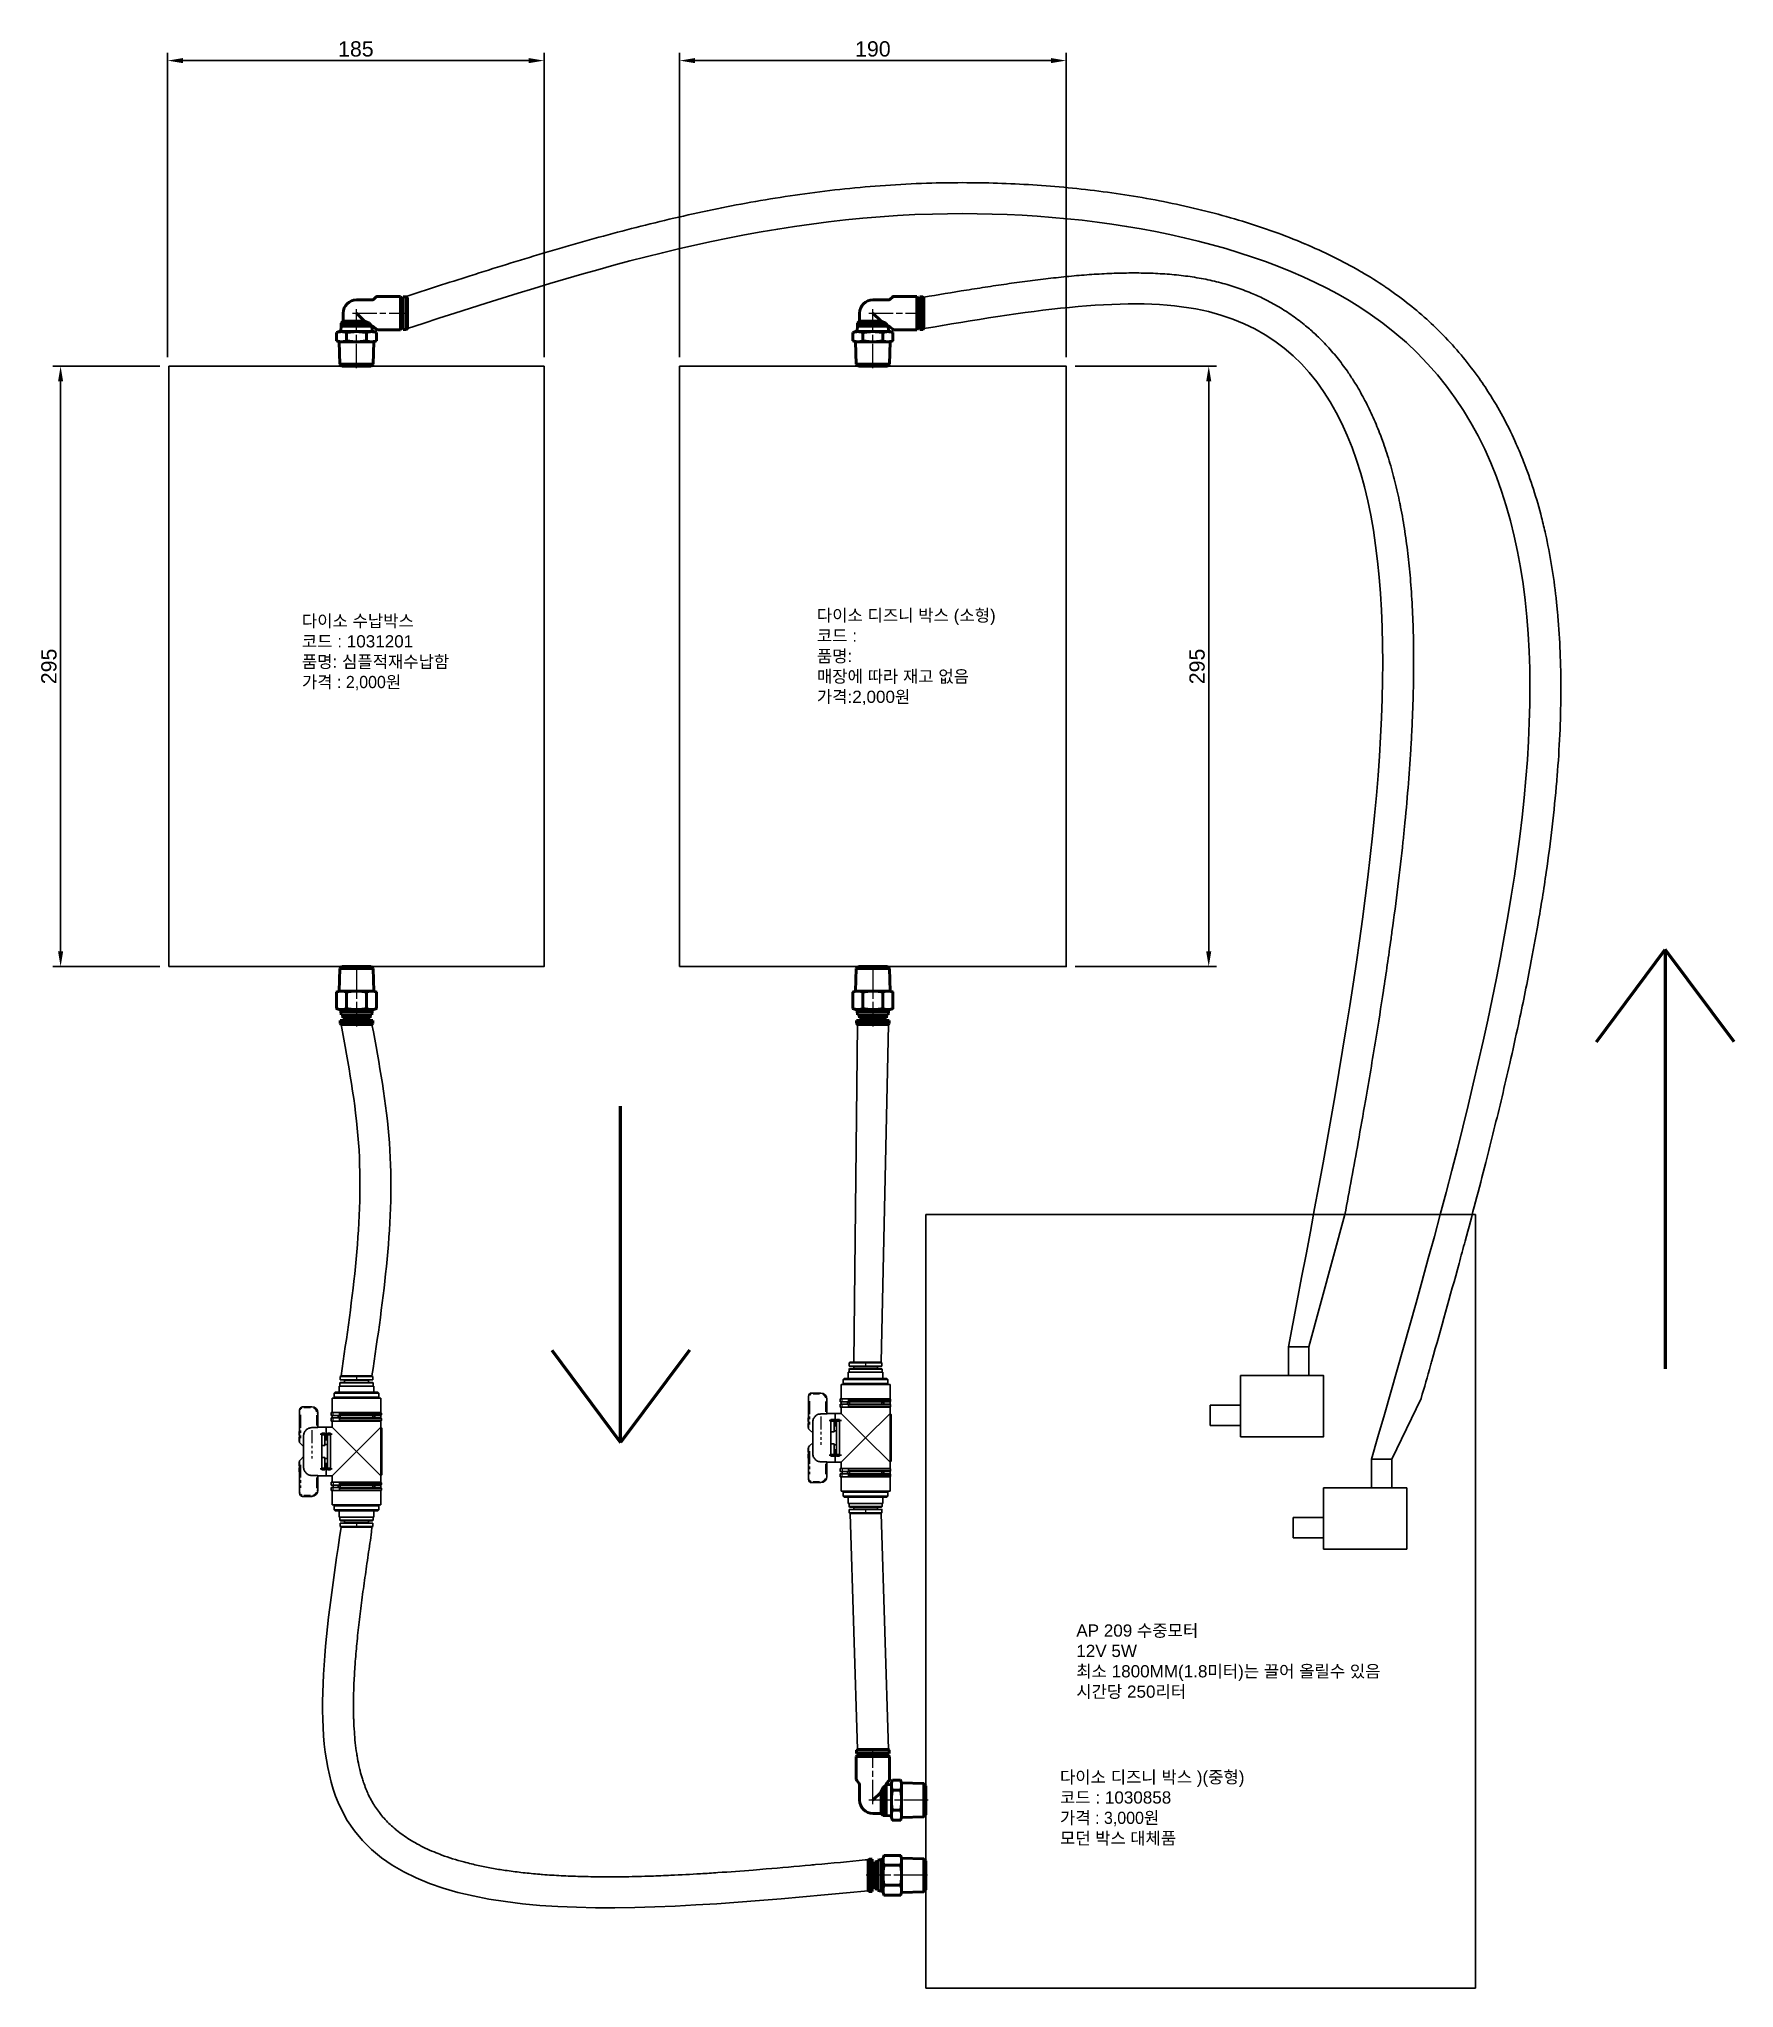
# Model space of a CAD drawing. Header units: millimetres. Extents: x 747 to 1883, y 1260 to 2217.
# Drawn here: x 1050 to 1883, y 1260 to 2217 of the extents above; entities that cross this region are included whole.
import ezdxf

# ---------------------------------------------------------------- set-up
doc = ezdxf.new("R2010")
doc.units = ezdxf.units.MM
doc.linetypes.add('AM_ISO08W050', pattern=[18, 12, -1.5, 3, -1.5])
doc.linetypes.add('PHANTOM', pattern=[12.7, 6.35, -1.27, 1.27, -1.27, 1.27, -1.27])
doc.layers.add('AM_7', color=4, linetype='AM_ISO08W050', lineweight=20)
doc.layers.add('AM_VIS', color=7, linetype='Continuous', lineweight=50)
doc.layers.add('FORMAT', color=7, linetype='Continuous')
doc.styles.get("Standard").update_dxf_attribs({"font": 'arial.ttf'})
doc.dimstyles.new('ISO-25', dxfattribs={"dimscale": 3, "dimtxt": 2.5, "dimasz": 2.5, "dimexe": 1.25, "dimexo": 1.5, "dimtad": 1, "dimtxsty": 'Standard', "dimcen": 2.5, "dimclrd": 2, "dimclre": 2, "dimclrt": 1, "dimadec": 0, "dimazin": 0, "dimtfac": 1, "dimtmove": 0, "dimatfit": 3, "dimfxl": 1, "dimarcsym": 0})

msp = doc.modelspace()

# ---------------------------------------------------------------- texts
at = {"char_height": 6, "width": 156.05023, "attachment_point": 1}
for s, insert in [('{\\f굴림|b0|i0|c129|p50;다이소} {\\f굴림|b0|i0|c129|p50;수납박스\\P코드} : 1031201\\P{\\f굴림|b0|i0|c129|p50;품명}: {\\f굴림|b0|i0|c129|p50;심플적재수납함\\P가격 : 2,000원}', (1179.538, 1934.226)), ('{\\f굴림|b0|i0|c129|p50;다이소} {\\f굴림|b0|i0|c129|p50;디즈니} {\\f굴림|b0|i0|c129|p50;박스} ({\\f굴림|b0|i0|c129|p50;소형})\\P{\\f굴림|b0|i0|c129|p50;코드} : \\P{\\f굴림|b0|i0|c129|p50;품명}: \\P{\\f굴림|b0|i0|c129|p50;매장에} {\\f굴림|b0|i0|c129|p50;따라} {\\f굴림|b0|i0|c129|p50;재고} {\\f굴림|b0|i0|c129|p50;없음} \\P{\\f굴림|b0|i0|c129|p50;가격}:2,000원', (1432.64, 1936.98)), ('AP 209 {\\f굴림|b0|i0|c129|p50;수중모터\\P}12V 5W\\P{\\f굴림|b0|i0|c129|p50;최소} 1800MM(1.8{\\f굴림|b0|i0|c129|p50;미터}){\\f굴림|b0|i0|c129|p50;는} {\\f굴림|b0|i0|c129|p50;끌어} {\\f굴림|b0|i0|c129|p50;올릴수} {\\f굴림|b0|i0|c129|p50;있음} \\P{\\f굴림|b0|i0|c129|p50;시간당} 250{\\f굴림|b0|i0|c129|p50;리}터', (1560.139, 1438.188)), ('{\\f굴림|b0|i0|c129|p50;다이소} {\\f굴림|b0|i0|c129|p50;디즈니} {\\f굴림|b0|i0|c129|p50;박스} )({\\f굴림|b0|i0|c129|p50;중형})\\P{\\f굴림|b0|i0|c129|p50;코드} : 1030858\\P{\\f굴림|b0|i0|c129|p50;가격 : 3,000원\\P모던 박스 대체품 \\P}', (1552.123, 1366.18))]:
    msp.add_mtext(s, dxfattribs=dict(at, insert=insert))

# ---------------------------------------------------------------- blocks, each defined once
blk = doc.blocks.new('*D3')
at = {"color": 2, "lineweight": -2}
for p, q in [((1109.68, 2056.38), (1057.18, 2056.38)), ((1060.93, 2048.88), (1060.93, 1768.88)), ((1109.68, 1761.38), (1057.18, 1761.38))]:
    blk.add_line(p, q, dxfattribs=at)
at = {"color": 2}
for points in [[(1062.18, 2048.88), (1059.68, 2048.88), (1060.93, 2056.38)], [(1059.68, 1768.88), (1062.18, 1768.88), (1060.93, 1761.38)]]:
    blk.add_solid(points, dxfattribs=at)
at = {"layer": 'Defpoints', "color": 0}
for p in [(1114.18, 2056.38), (1060.93, 1761.38), (1114.18, 1761.38)]:
    blk.add_point(p, dxfattribs=at)
at = {"color": 1, "insert": (1055.22, 1908.88), "char_height": 7.5, "attachment_point": 5, "rotation": 90}
blk.add_mtext('295', dxfattribs=at)
blk = doc.blocks.new('*D4')
at = {"color": 2, "lineweight": -2}
for p, q in [((1113.55, 2060.88), (1113.55, 2210.29)), ((1121.05, 2206.54), (1291.05, 2206.54)), ((1298.55, 2060.88), (1298.55, 2210.29))]:
    blk.add_line(p, q, dxfattribs=at)
at = {"color": 2}
for points in [[(1121.05, 2207.79), (1121.05, 2205.29), (1113.55, 2206.54)], [(1291.05, 2205.29), (1291.05, 2207.79), (1298.55, 2206.54)]]:
    blk.add_solid(points, dxfattribs=at)
at = {"layer": 'Defpoints', "color": 0}
for p in [(1298.55, 2206.54), (1113.55, 2056.38), (1298.55, 2056.38)]:
    blk.add_point(p, dxfattribs=at)
at = {"color": 1, "insert": (1206.05, 2212.24), "char_height": 7.5, "attachment_point": 5}
blk.add_mtext('185', dxfattribs=at)
blk = doc.blocks.new('*D5')
at = {"color": 2, "lineweight": -2}
for p, q in [((1365.15, 2060.88), (1365.15, 2210.29)), ((1372.65, 2206.54), (1547.65, 2206.54)), ((1555.15, 2060.88), (1555.15, 2210.29))]:
    blk.add_line(p, q, dxfattribs=at)
at = {"color": 2}
for points in [[(1372.65, 2207.79), (1372.65, 2205.29), (1365.15, 2206.54)], [(1547.65, 2205.29), (1547.65, 2207.79), (1555.15, 2206.54)]]:
    blk.add_solid(points, dxfattribs=at)
at = {"layer": 'Defpoints', "color": 0}
for p in [(1555.15, 2206.54), (1365.15, 2056.38), (1555.15, 2056.38)]:
    blk.add_point(p, dxfattribs=at)
at = {"color": 1, "insert": (1460.15, 2212.24), "char_height": 7.5, "attachment_point": 5}
blk.add_mtext('190', dxfattribs=at)
blk = doc.blocks.new('*D6')
at = {"color": 2, "lineweight": -2}
for p, q in [((1559.65, 2056.38), (1628.97, 2056.38)), ((1625.22, 2048.88), (1625.22, 1768.88)), ((1559.65, 1761.38), (1628.97, 1761.38))]:
    blk.add_line(p, q, dxfattribs=at)
at = {"color": 2}
for points in [[(1626.47, 2048.88), (1623.97, 2048.88), (1625.22, 2056.38)], [(1623.97, 1768.88), (1626.47, 1768.88), (1625.22, 1761.38)]]:
    blk.add_solid(points, dxfattribs=at)
at = {"layer": 'Defpoints', "color": 0}
for p in [(1555.15, 2056.38), (1555.15, 1761.38), (1625.22, 1761.38)]:
    blk.add_point(p, dxfattribs=at)
at = {"color": 1, "insert": (1619.52, 1908.88), "char_height": 7.5, "attachment_point": 5, "rotation": 90}
blk.add_mtext('295', dxfattribs=at)
blk = doc.blocks.new('GPL-1003')
at = {"layer": 'AM_7'}
for p, q in [((406.24, 2035.92), (433.24, 2035.92)), ((408.24, 2008.82), (408.24, 2037.92))]:
    blk.add_line(p, q, dxfattribs=at)
at = {"layer": 'AM_VIS'}
for p, q in [((408.24, 2042.42), (415.88, 2042.42)), ((416.52, 2042.65), (417.97, 2043.84)), ((418.6, 2044.07), (429.79, 2044.07)), ((430.04, 2043.82), (429.79, 2044.07)), ((429.79, 2027.77), (429.79, 2044.07)), ((430.04, 2043.82), (430.04, 2028.02)), ((431.14, 2041.77), (430.04, 2041.77)), ((431.14, 2041.77), (431.24, 2041.87)), ((431.14, 2041.77), (431.14, 2030.07)), ((431.24, 2027.92), (431.24, 2043.92)), ((432.84, 2043.92), (431.24, 2043.92)), ((432.84, 2043.92), (432.84, 2027.92)), ((432.84, 2043.92), (433.24, 2043.52)), ((433.24, 2043.52), (433.24, 2028.32)), ((401.74, 2031.92), (400.74, 2030.92)), ((400.74, 2029.42), (400.74, 2030.92)), ((414.49, 2030.92), (400.74, 2030.92)), ((401.74, 2031.92), (401.74, 2035.92)), ((412.24, 2031.92), (401.74, 2031.92)), ((412.24, 2031.92), (408.24, 2035.92)), ((412.25, 2031.94), (414.49, 2030.94)), ((414.48, 2030.92), (415.74, 2029.42)), ((399.74, 2026.82), (398.43, 2026.34)), ((398.43, 2022.3), (398.43, 2026.34)), ((399.74, 2021.82), (398.43, 2022.3)), ((400.88, 2026.82), (399.74, 2026.82)), ((400.08, 2010.82), (399.74, 2021.82)), ((399.74, 2021.82), (400.88, 2021.82)), ((400.74, 2029.42), (400.54, 2027.28)), ((415.74, 2029.42), (400.74, 2029.42)), ((408.24, 2026.82), (400.88, 2026.82)), ((400.88, 2021.82), (408.24, 2021.82)), ((403.34, 2022.3), (403.34, 2026.34)), ((415.6, 2026.82), (408.24, 2026.82)), ((408.24, 2021.82), (415.6, 2021.82)), ((413.15, 2022.3), (413.15, 2026.34)), ((416.74, 2026.82), (415.6, 2026.82)), ((415.6, 2021.82), (416.74, 2021.82)), ((415.74, 2029.42), (415.88, 2029.42)), ((415.74, 2029.42), (415.95, 2027.28)), ((416.41, 2010.82), (416.74, 2021.82)), ((416.52, 2029.19), (417.97, 2028)), ((416.74, 2026.82), (418.06, 2026.34)), ((416.74, 2021.82), (418.06, 2022.3)), ((418.06, 2022.3), (418.06, 2026.34)), ((418.6, 2027.77), (429.79, 2027.77)), ((430.04, 2028.02), (429.79, 2027.77)), ((431.14, 2030.07), (430.04, 2030.07)), ((431.14, 2030.07), (431.24, 2029.97)), ((432.84, 2027.92), (431.24, 2027.92)), ((432.84, 2027.92), (433.24, 2028.32)), ((401.11, 2009.82), (400.08, 2010.82)), ((400.08, 2010.82), (416.41, 2010.82)), ((415.38, 2009.82), (401.11, 2009.82)), ((415.38, 2009.82), (416.41, 2010.82))]:
    blk.add_line(p, q, dxfattribs=at)
for centre, radius, start, end in [((408.24, 2035.92), 6.5, 90, 180), ((415.88, 2043.42), 1, 270, 309.52263), ((418.6, 2043.07), 1, 90, 129.52263), ((400.04, 2027.32), 0.5, 270, 354.50768), ((415.88, 2028.42), 1, 50.47737, 90), ((416.45, 2027.32), 0.5, 185.49232, 270), ((418.6, 2028.77), 1, 230.47737, 270)]:
    blk.add_arc(centre, radius, start, end, dxfattribs=at)
for points, weights in [([(400.88, 2026.82), (399.74, 2026.82), (398.43, 2026.34)], [1, 1.05707706633, 1.03718535755]), ([(398.43, 2022.3), (399.74, 2021.82), (400.88, 2021.82)], [1.05396835254, 1.06559518032, 1]), ([(403.34, 2026.34), (402.02, 2026.82), (400.88, 2026.82)], [1.03718535755, 1.05707706633, 1]), ([(400.88, 2021.82), (402.02, 2021.82), (403.34, 2022.3)], [1, 1.06559518032, 1.05396835254]), ([(408.24, 2026.82), (405.97, 2026.82), (403.34, 2026.34)], [1, 1.05707706633, 1.03718535755]), ([(403.34, 2022.3), (405.97, 2021.82), (408.24, 2021.82)], [1.05396835254, 1.06559518032, 1]), ([(413.15, 2026.34), (410.52, 2026.82), (408.24, 2026.82)], [1.03718535755, 1.05707706633, 1]), ([(408.24, 2021.82), (410.52, 2021.82), (413.15, 2022.3)], [1, 1.06559518032, 1.05396835254]), ([(415.6, 2026.82), (414.47, 2026.82), (413.15, 2026.34)], [1, 1.05707706633, 1.03718535755]), ([(413.15, 2022.3), (414.47, 2021.82), (415.6, 2021.82)], [1.05396835254, 1.06559518032, 1]), ([(418.06, 2026.34), (416.74, 2026.82), (415.6, 2026.82)], [1.03718535755, 1.05707706633, 1]), ([(415.6, 2021.82), (416.74, 2021.82), (418.06, 2022.3)], [1, 1.06559518032, 1.05396835254])]:
    blk.add_rational_spline(points, weights, degree=2, dxfattribs=at)
blk = doc.blocks.new('GPC-1003')
at = {"layer": 'AM_7'}
blk.add_line((382.43, 2025.24), (412.73, 2025.24), dxfattribs=at)
at = {"layer": 'AM_VIS'}
for p, q in [((383.1, 2032.37), (384.09, 2033.4)), ((383.1, 2018.11), (383.1, 2032.37)), ((384.09, 2033.4), (395.1, 2033.74)), ((384.09, 2033.4), (384.09, 2017.08)), ((395.1, 2033.74), (395.57, 2035.06)), ((395.1, 2032.6), (395.1, 2033.74)), ((395.1, 2025.24), (395.1, 2032.6)), ((395.57, 2035.06), (403.72, 2035.06)), ((395.57, 2030.15), (403.72, 2030.15)), ((404.2, 2033.74), (403.72, 2035.06)), ((404.2, 2032.6), (404.2, 2033.74)), ((404.2, 2032.99), (405.2, 2032.99)), ((404.2, 2025.24), (404.2, 2032.6)), ((406.7, 2032.74), (405.2, 2032.99)), ((405.2, 2017.49), (405.2, 2032.99)), ((406.7, 2017.74), (406.7, 2032.74)), ((408.3, 2031.89), (406.7, 2031.89)), ((408.3, 2031.89), (408.3, 2018.59)), ((409.4, 2031.09), (408.3, 2031.09)), ((409.4, 2031.09), (409.5, 2031.19)), ((409.4, 2031.09), (409.4, 2019.39)), ((409.5, 2017.24), (409.5, 2033.24)), ((411.1, 2033.24), (409.5, 2033.24)), ((411.1, 2033.24), (411.1, 2017.24)), ((411.1, 2033.24), (411.5, 2032.84)), ((411.5, 2032.84), (411.5, 2017.64)), ((395.1, 2017.88), (395.1, 2025.24)), ((404.2, 2017.88), (404.2, 2025.24)), ((383.1, 2018.11), (384.09, 2017.08)), ((384.09, 2017.08), (395.1, 2016.74)), ((395.1, 2016.74), (395.1, 2017.88)), ((395.1, 2016.74), (395.57, 2015.43)), ((395.57, 2020.33), (403.72, 2020.33)), ((395.57, 2015.43), (403.72, 2015.43)), ((404.2, 2016.74), (403.72, 2015.43)), ((404.2, 2016.74), (404.2, 2017.88)), ((404.2, 2017.49), (405.2, 2017.49)), ((406.7, 2017.74), (405.2, 2017.49)), ((408.3, 2018.59), (406.7, 2018.59)), ((409.4, 2019.39), (408.3, 2019.39)), ((409.4, 2019.39), (409.5, 2019.29)), ((411.1, 2017.24), (409.5, 2017.24)), ((411.1, 2017.24), (411.5, 2017.64))]:
    blk.add_line(p, q, dxfattribs=at)
for points, weights in [([(395.57, 2035.06), (395.1, 2033.74), (395.1, 2032.6)], [1.08152359474, 1.0794349151, 1]), ([(395.1, 2032.6), (395.1, 2031.46), (395.57, 2030.15)], [1, 1.0794349151, 1.08152359474]), ([(395.57, 2030.15), (395.1, 2027.52), (395.1, 2025.24)], [1.08152359474, 1.0794349151, 1]), ([(404.2, 2032.6), (404.2, 2033.74), (403.72, 2035.06)], [1, 1.0794349151, 1.08152359474]), ([(403.72, 2030.15), (404.2, 2031.46), (404.2, 2032.6)], [1.08152359474, 1.0794349151, 1]), ([(404.2, 2025.24), (404.2, 2027.52), (403.72, 2030.15)], [1, 1.0794349151, 1.08152359474]), ([(395.1, 2025.24), (395.1, 2022.96), (395.57, 2020.33)], [1, 1.0794349151, 1.08152359474]), ([(403.72, 2020.33), (404.2, 2022.96), (404.2, 2025.24)], [1.08152359474, 1.0794349151, 1]), ([(395.57, 2020.33), (395.1, 2019.02), (395.1, 2017.88)], [1.08152359474, 1.0794349151, 1]), ([(395.1, 2017.88), (395.1, 2016.74), (395.57, 2015.43)], [1, 1.0794349151, 1.08152359474]), ([(404.2, 2017.88), (404.2, 2019.02), (403.72, 2020.33)], [1, 1.0794349151, 1.08152359474]), ([(403.72, 2015.43), (404.2, 2016.74), (404.2, 2017.88)], [1.08152359474, 1.0794349151, 1])]:
    blk.add_rational_spline(points, weights, degree=2, dxfattribs=at)
blk = doc.blocks.new('SW_CENTERMARKSYMBOL_4')
at = {"layer": 'FORMAT', "color": 0}
for p, q in [((-2.5, 0), (-3, 0)), ((0, 0), (-2.5, 0)), ((0, 2.5), (0, 3)), ((0, 0), (0, 2.5)), ((0, 0), (0, -2.5)), ((0, 0), (2.5, 0)), ((2.5, 0), (3, 0)), ((0, -2.5), (0, -3))]:
    blk.add_line(p, q, dxfattribs=at)
blk = doc.blocks.new('SW_CENTERMARKSYMBOL_5')
at = {"layer": 'FORMAT', "color": 0}
for p, q in [((-2.5, 0), (-3, 0)), ((0, 0), (-2.5, 0)), ((0, 2.5), (0, 3)), ((0, 0), (0, 2.5)), ((0, 0), (0, -2.5)), ((0, 0), (2.5, 0)), ((2.5, 0), (3, 0)), ((0, -2.5), (0, -3))]:
    blk.add_line(p, q, dxfattribs=at)
blk = doc.blocks.new('BUC_BALL_VALVE')
at = {"color": 7, "linetype": 'Continuous', "lineweight": 25}
for p, q in [((975.57, 1513.79), (975.07, 1513.29)), ((975.07, 1513.29), (975.07, 1511.29)), ((997.07, 1513.29), (975.07, 1513.29)), ((986.07, 1513.79), (975.57, 1513.79)), ((977.57, 1516.79), (977.57, 1513.79)), ((994.57, 1516.79), (977.57, 1516.79)), ((978.17, 1518.59), (977.92, 1518.34)), ((977.92, 1518.34), (977.92, 1516.79)), ((986.07, 1518.34), (977.92, 1518.34)), ((978.47, 1521.79), (978.07, 1521.39)), ((978.07, 1521.39), (978.07, 1519.79)), ((993.97, 1518.59), (978.17, 1518.59)), ((980.12, 1519.79), (980.22, 1519.69)), ((980.22, 1519.69), (980.22, 1518.59)), ((991.92, 1519.69), (980.22, 1519.69)), ((994.22, 1518.34), (986.07, 1518.34)), ((996.57, 1513.79), (986.07, 1513.79)), ((991.92, 1519.69), (992.02, 1519.79)), ((991.92, 1518.59), (991.92, 1519.69)), ((994.07, 1521.39), (993.67, 1521.79)), ((994.22, 1518.34), (993.97, 1518.59)), ((994.07, 1519.79), (994.07, 1521.4)), ((994.22, 1516.79), (994.22, 1518.34)), ((994.57, 1513.79), (994.57, 1516.79)), ((997.07, 1513.29), (996.57, 1513.79)), ((997.07, 1511.29), (997.07, 1513.29)), ((958.07, 1505.09), (958.07, 1489.09)), ((964.07, 1506.59), (959.57, 1506.59)), ((967.07, 1496.43), (967.07, 1503.59)), ((973.57, 1502.29), (973.57, 1503.79)), ((974.57, 1503.79), (973.57, 1503.79)), ((974.07, 1510.79), (974.07, 1503.79)), ((998.07, 1510.79), (974.07, 1510.79)), ((978.13, 1503.79), (974.57, 1503.79)), ((975.07, 1511.29), (975.57, 1510.79)), ((997.07, 1511.29), (975.07, 1511.29)), ((977.69, 1503.49), (977.69, 1502.59)), ((998.37, 1503.49), (977.69, 1503.49)), ((998.07, 1503.79), (978.13, 1503.79)), ((996.57, 1510.79), (997.07, 1511.29)), ((998.07, 1503.79), (998.07, 1510.79)), ((998.37, 1503.49), (998.07, 1503.79)), ((998.37, 1502.59), (998.37, 1503.49)), ((957.87, 1494.45), (958.07, 1494.45)), ((957.87, 1494.45), (957.87, 1494.41)), ((957.87, 1494.41), (958.07, 1494.41)), ((957.87, 1494.41), (957.87, 1494.32)), ((957.87, 1494.32), (958.07, 1494.32)), ((957.87, 1494.32), (957.87, 1494.2)), ((957.87, 1494.2), (958.07, 1494.2)), ((957.87, 1494.2), (957.87, 1494.04)), ((957.87, 1494.04), (957.87, 1493.79)), ((957.87, 1494.04), (958.07, 1494.04)), ((966.57, 1496.33), (964.07, 1496.33)), ((974.07, 1496.59), (967.07, 1496.59)), ((974.57, 1502.29), (973.57, 1502.29)), ((973.57, 1499.59), (973.57, 1501.09)), ((974.57, 1501.09), (973.57, 1501.09)), ((974.57, 1499.59), (973.57, 1499.59)), ((974.07, 1502.29), (974.07, 1501.09)), ((974.07, 1499.59), (974.07, 1496.59)), ((986.07, 1484.59), (974.07, 1496.59)), ((978.13, 1502.29), (974.57, 1502.29)), ((978.13, 1501.09), (974.57, 1501.09)), ((978.13, 1499.59), (974.57, 1499.59)), ((998.37, 1502.59), (977.69, 1502.59)), ((977.69, 1500.79), (977.69, 1499.89)), ((998.37, 1500.79), (977.69, 1500.79)), ((998.37, 1499.89), (977.69, 1499.89)), ((998.07, 1502.29), (978.13, 1502.29)), ((998.07, 1501.09), (978.13, 1501.09)), ((998.07, 1499.59), (978.13, 1499.59)), ((986.07, 1484.59), (998.07, 1496.59)), ((998.07, 1502.29), (998.37, 1502.59)), ((998.07, 1501.09), (998.07, 1502.29)), ((998.37, 1500.79), (998.07, 1501.09)), ((998.07, 1499.59), (998.37, 1499.89)), ((998.07, 1496.59), (998.07, 1499.59)), ((998.57, 1496.09), (998.07, 1496.59)), ((998.07, 1472.59), (998.07, 1496.59)), ((998.37, 1499.89), (998.37, 1500.79)), ((998.57, 1484.59), (998.57, 1496.09)), ((957.87, 1493.79), (958.07, 1493.79)), ((957.87, 1493.79), (957.87, 1493.45)), ((957.87, 1493.45), (958.07, 1493.45)), ((957.87, 1493.45), (957.87, 1493.2)), ((957.87, 1493.2), (958.07, 1493.2)), ((957.87, 1493.2), (957.87, 1493.05)), ((957.87, 1493.05), (958.07, 1493.05)), ((957.87, 1493.05), (957.87, 1492.91)), ((957.87, 1492.91), (958.07, 1492.91)), ((957.87, 1492.91), (957.87, 1492.81)), ((957.87, 1492.81), (958.07, 1492.81)), ((957.87, 1492.81), (957.87, 1492.72)), ((957.87, 1492.72), (958.07, 1492.72)), ((957.87, 1492.72), (957.87, 1492.7)), ((957.87, 1492.7), (958.07, 1492.7)), ((957.87, 1492.7), (957.87, 1492.69)), ((957.87, 1492.69), (958.07, 1492.69)), ((957.87, 1491.61), (957.87, 1490.61)), ((957.87, 1491.61), (958.07, 1491.61)), ((957.87, 1490.61), (957.87, 1489.61)), ((957.87, 1490.61), (958.07, 1490.61)), ((957.87, 1489.61), (958.07, 1489.61)), ((958.07, 1489.09), (958.57, 1488.59)), ((958.57, 1488.59), (960.07, 1487.09)), ((969.07, 1493.59), (970.57, 1493.59)), ((969.07, 1492.59), (969.07, 1493.59)), ((969.07, 1487.59), (969.07, 1492.59)), ((969.07, 1487.59), (970.57, 1487.59)), ((969.07, 1481.59), (969.07, 1487.59)), ((970.57, 1493.59), (970.57, 1492.59)), ((970.57, 1492.59), (970.57, 1487.59)), ((970.57, 1488.02), (971.77, 1488.02)), ((971.77, 1493.59), (973.27, 1493.59)), ((971.77, 1492.59), (971.77, 1493.59)), ((971.77, 1476.59), (971.77, 1492.59)), ((973.27, 1493.59), (973.27, 1492.59)), ((973.27, 1492.59), (973.27, 1476.59)), ((974.07, 1472.59), (986.07, 1484.59)), ((998.07, 1472.59), (986.07, 1484.59)), ((998.57, 1473.09), (998.57, 1484.59)), ((957.87, 1479.58), (957.87, 1478.58)), ((957.87, 1479.58), (958.07, 1479.58)), ((957.87, 1478.58), (958.07, 1478.58)), ((957.87, 1478.58), (957.87, 1477.58)), ((957.87, 1477.58), (958.07, 1477.58)), ((957.87, 1476.61), (958.07, 1476.61)), ((957.87, 1476.61), (957.87, 1476.57)), ((957.87, 1476.57), (958.07, 1476.57)), ((957.87, 1476.57), (957.87, 1476.49)), ((957.87, 1476.49), (958.07, 1476.49)), ((957.87, 1476.49), (957.87, 1476.31)), ((957.87, 1476.31), (958.07, 1476.31)), ((957.87, 1476.31), (957.87, 1476.16)), ((957.87, 1476.16), (958.07, 1476.16)), ((957.87, 1476.16), (957.87, 1475.97)), ((957.87, 1475.97), (957.87, 1475.75)), ((957.87, 1475.97), (958.07, 1475.97)), ((957.87, 1475.75), (957.87, 1475.31)), ((957.87, 1475.75), (958.07, 1475.75)), ((957.87, 1475.31), (958.07, 1475.31)), ((957.87, 1475.31), (957.87, 1475.1)), ((957.87, 1475.1), (958.07, 1475.1)), ((957.87, 1475.1), (957.87, 1474.92)), ((957.87, 1474.92), (958.07, 1474.92)), ((957.87, 1474.92), (957.87, 1474.78)), ((957.87, 1474.78), (958.07, 1474.78)), ((957.87, 1474.78), (957.87, 1474.66)), ((958.57, 1480.59), (958.07, 1480.09)), ((958.07, 1480.09), (958.07, 1464.09)), ((960.07, 1482.09), (958.57, 1480.59)), ((969.07, 1476.59), (969.07, 1481.59)), ((970.57, 1481.59), (969.07, 1481.59)), ((969.07, 1475.59), (969.07, 1476.59)), ((970.57, 1475.59), (969.07, 1475.59)), ((970.57, 1481.59), (970.57, 1476.59)), ((970.57, 1481.17), (971.77, 1481.17)), ((970.57, 1476.59), (970.57, 1475.59)), ((971.77, 1475.59), (971.77, 1476.59)), ((971.77, 1475.59), (973.27, 1475.59)), ((973.27, 1476.59), (973.27, 1475.59)), ((957.87, 1474.66), (958.07, 1474.66)), ((957.87, 1474.66), (957.87, 1474.61)), ((957.87, 1474.61), (958.07, 1474.61)), ((957.87, 1474.61), (957.87, 1474.55)), ((957.87, 1474.55), (958.07, 1474.55)), ((964.07, 1472.86), (966.57, 1472.86)), ((967.07, 1465.59), (967.07, 1472.76)), ((967.07, 1472.59), (974.07, 1472.59)), ((973.57, 1469.59), (973.57, 1468.09)), ((973.57, 1469.59), (974.57, 1469.59)), ((973.57, 1468.09), (974.57, 1468.09)), ((973.57, 1466.89), (973.57, 1465.39)), ((973.57, 1466.89), (974.57, 1466.89)), ((974.57, 1465.39), (973.57, 1465.39)), ((974.07, 1472.59), (974.07, 1469.59)), ((974.07, 1465.39), (974.07, 1458.39)), ((974.57, 1469.59), (978.13, 1469.59)), ((974.57, 1468.09), (974.57, 1466.89)), ((974.57, 1468.09), (978.13, 1468.09)), ((974.57, 1466.89), (978.13, 1466.89)), ((974.57, 1465.39), (978.13, 1465.39)), ((977.69, 1469.29), (998.37, 1469.29)), ((977.69, 1469.29), (977.69, 1468.39)), ((977.69, 1468.39), (998.37, 1468.39)), ((977.69, 1466.59), (998.37, 1466.59)), ((977.69, 1466.59), (977.69, 1465.69)), ((977.69, 1465.69), (998.37, 1465.69)), ((978.13, 1469.59), (998.07, 1469.59)), ((978.13, 1468.09), (998.07, 1468.09)), ((978.13, 1466.89), (998.07, 1466.89)), ((998.07, 1465.39), (978.13, 1465.39)), ((998.07, 1472.59), (998.57, 1473.09)), ((998.07, 1469.59), (998.07, 1472.59)), ((998.37, 1469.29), (998.07, 1469.59)), ((998.07, 1468.09), (998.37, 1468.39)), ((998.07, 1466.89), (998.07, 1468.09)), ((998.37, 1466.59), (998.07, 1466.89)), ((998.07, 1465.39), (998.37, 1465.69)), ((998.07, 1458.39), (998.07, 1465.39)), ((998.37, 1468.39), (998.37, 1469.29)), ((998.37, 1465.69), (998.37, 1466.59)), ((959.57, 1462.59), (964.07, 1462.59)), ((974.07, 1458.39), (998.07, 1458.39)), ((975.57, 1458.39), (975.07, 1457.89)), ((975.07, 1457.89), (975.07, 1455.89)), ((975.07, 1457.89), (997.07, 1457.89)), ((975.07, 1455.89), (975.57, 1455.39)), ((975.07, 1455.89), (986.07, 1455.89)), ((986.07, 1455.89), (997.07, 1455.89)), ((997.07, 1457.89), (996.57, 1458.39)), ((996.57, 1455.39), (997.07, 1455.89)), ((997.07, 1455.89), (997.07, 1457.89)), ((975.57, 1455.39), (996.57, 1455.39)), ((977.57, 1455.39), (977.57, 1452.39)), ((977.57, 1452.39), (986.07, 1452.39)), ((977.92, 1452.39), (977.92, 1450.84)), ((977.92, 1450.84), (978.17, 1450.59)), ((977.92, 1450.84), (994.22, 1450.84)), ((978.07, 1449.39), (978.07, 1447.79)), ((978.07, 1447.8), (978.47, 1447.39)), ((978.17, 1450.59), (993.97, 1450.59)), ((978.47, 1447.39), (993.67, 1447.39)), ((980.22, 1449.49), (980.12, 1449.39)), ((980.22, 1450.59), (980.22, 1449.49)), ((980.22, 1449.49), (991.92, 1449.49)), ((986.07, 1452.39), (994.57, 1452.39)), ((991.92, 1449.49), (991.92, 1450.59)), ((992.02, 1449.39), (991.92, 1449.49)), ((993.67, 1447.39), (994.07, 1447.8)), ((993.97, 1450.59), (994.22, 1450.84)), ((994.07, 1447.78), (994.07, 1449.39)), ((994.22, 1450.84), (994.22, 1452.39)), ((994.57, 1452.39), (994.57, 1455.39))]:
    blk.add_line(p, q, dxfattribs=at)
at = {"color": 8, "linetype": 'PHANTOM', "lineweight": 18}
for p, q in [((986.07, 1521.15), (986.07, 1520.03)), ((958.08, 1505.09), (958.22, 1505.09)), ((959.57, 1506.17), (959.57, 1506.45)), ((963.4, 1506.09), (960.25, 1506.09)), ((964.07, 1506.17), (964.07, 1506.45)), ((966.65, 1503.59), (966.92, 1503.59)), ((974.57, 1502.52), (974.57, 1503.57)), ((958.57, 1502.62), (958.57, 1491.07)), ((964.07, 1495.1), (964.07, 1481.2)), ((966.57, 1497.42), (966.57, 1502.5)), ((974.57, 1499.82), (974.57, 1500.87)), ((970.35, 1492.59), (969.3, 1492.59)), ((973.05, 1492.59), (972, 1492.59)), ((958.57, 1478.12), (958.57, 1466.57)), ((969.3, 1476.59), (970.35, 1476.59)), ((972, 1476.59), (973.05, 1476.59)), ((966.57, 1466.68), (966.57, 1471.77)), ((966.65, 1465.59), (966.92, 1465.59)), ((974.57, 1469.37), (974.57, 1468.32)), ((974.57, 1465.62), (974.57, 1466.67)), ((958.5, 1464.09), (958.22, 1464.09)), ((959.57, 1462.6), (959.57, 1462.74)), ((960.25, 1463.09), (963.4, 1463.09)), ((964.07, 1463.02), (964.07, 1462.74)), ((986.07, 1449.15), (986.07, 1448.03))]:
    blk.add_line(p, q, dxfattribs=at)
at = {"color": 7, "linetype": 'Continuous', "lineweight": 25}
for centre, radius, start, end in [((959.57, 1505.09), 1.5, 90, 180), ((964.07, 1503.59), 3, 0, 90), ((964.07, 1465.59), 3, 270, 0), ((959.57, 1464.09), 1.5, 180, 270)]:
    blk.add_arc(centre, radius, start, end, dxfattribs=at)
for points, knots in [([(986.07, 1521.39), (985.69, 1521.39), (985.11, 1521.39), (984.36, 1521.39), (983.63, 1521.39), (982.93, 1521.39), (982.26, 1521.39), (981.63, 1521.39), (981.05, 1521.39), (980.52, 1521.39), (980.02, 1521.39), (979.48, 1521.39), (978.99, 1521.39), (978.64, 1521.39), (978.39, 1521.39), (978.21, 1521.39), (978.1, 1521.39), (978.06, 1521.39), (978.07, 1521.39), (978.07, 1521.39)], [0, 0, 0, 0, 0.084673, 0.126899, 0.169124, 0.253768, 0.295988, 0.338208, 0.422802, 0.465017, 0.50723, 0.591781, 0.677645, 0.740193, 0.802744, 0.867081, 0.93142, 0.994679, 1, 1, 1, 1]), ([(986.07, 1519.79), (985.6, 1519.79), (985.11, 1519.79), (984.12, 1519.79), (983.62, 1519.79), (982.63, 1519.79), (982.15, 1519.79), (981.24, 1519.79), (980.8, 1519.79), (980.02, 1519.79), (979.67, 1519.79), (979.08, 1519.79), (978.83, 1519.79), (978.44, 1519.79), (978.3, 1519.79), (978.11, 1519.79), (978.07, 1519.79), (978.07, 1519.79)], [0, 0, 0, 0, 0.125, 0.125, 0.25, 0.25, 0.375, 0.375, 0.5, 0.5, 0.625, 0.625, 0.75, 0.75, 0.875, 0.875, 1, 1, 1, 1]), ([(993.67, 1521.79), (993.67, 1521.79), (993.67, 1521.79), (993.65, 1521.79), (993.6, 1521.79), (993.55, 1521.79), (993.46, 1521.79), (993.35, 1521.79), (993.19, 1521.79), (993.04, 1521.79), (992.86, 1521.79), (992.7, 1521.79), (992.52, 1521.79), (992.34, 1521.79), (992.14, 1521.79), (991.92, 1521.79), (991.69, 1521.79), (991.39, 1521.79), (990.87, 1521.79), (990.29, 1521.79), (989.65, 1521.79), (989.24, 1521.79), (988.9, 1521.79), (988.63, 1521.79), (988.37, 1521.79), (988.01, 1521.79), (987.64, 1521.79), (987.26, 1521.79), (986.98, 1521.79), (986.7, 1521.79), (986.41, 1521.79), (986.03, 1521.79), (985.65, 1521.79), (985.27, 1521.79), (984.99, 1521.79), (984.71, 1521.79), (984.33, 1521.79), (983.97, 1521.79), (983.61, 1521.79), (983.35, 1521.79), (983.09, 1521.79), (982.75, 1521.79), (982.42, 1521.79), (982.11, 1521.79), (981.8, 1521.79), (981.51, 1521.79), (981.23, 1521.79), (980.96, 1521.79), (980.7, 1521.79), (980.46, 1521.79), (980.23, 1521.79), (980.02, 1521.79), (979.77, 1521.79), (979.58, 1521.79), (979.41, 1521.79), (979.25, 1521.79), (979.11, 1521.79), (978.96, 1521.79), (978.84, 1521.79), (978.73, 1521.79), (978.65, 1521.79), (978.57, 1521.79), (978.52, 1521.79), (978.49, 1521.79), (978.47, 1521.79), (978.47, 1521.79), (978.47, 1521.79)], [0, 0, 0, 0, 0.011057, 0.033179, 0.044236, 0.066357, 0.077415, 0.099536, 0.121657, 0.14378, 0.154837, 0.17696, 0.188017, 0.199075, 0.221198, 0.232256, 0.243314, 0.265439, 0.287564, 0.331908, 0.354036, 0.376166, 0.387224, 0.398283, 0.409341, 0.4204, 0.442533, 0.453591, 0.46465, 0.475709, 0.486768, 0.497827, 0.51996, 0.531019, 0.542078, 0.553137, 0.564196, 0.586328, 0.597387, 0.608445, 0.619504, 0.630562, 0.652692, 0.66375, 0.674809, 0.696936, 0.707994, 0.719052, 0.741178, 0.752236, 0.763294, 0.785418, 0.796476, 0.818599, 0.829656, 0.840714, 0.862836, 0.873894, 0.896015, 0.907073, 0.929194, 0.940252, 0.962373, 0.97343, 0.995551, 1, 1, 1, 1]), ([(994.07, 1521.39), (994.07, 1521.39), (994.03, 1521.39), (993.85, 1521.39), (993.71, 1521.39), (993.45, 1521.39), (993.35, 1521.39), (993.12, 1521.39), (993, 1521.39), (992.6, 1521.39), (992.29, 1521.39), (991.76, 1521.39), (991.58, 1521.39), (991.19, 1521.39), (990.98, 1521.39), (990.32, 1521.39), (989.85, 1521.39), (989.09, 1521.39), (988.83, 1521.39), (988.3, 1521.39), (988.03, 1521.39), (987.48, 1521.39), (987.21, 1521.39), (986.64, 1521.39), (986.36, 1521.39), (986.07, 1521.39)], [0, 0, 0, 0, 0.125, 0.125, 0.25, 0.25, 0.3125, 0.3125, 0.375, 0.375, 0.5, 0.5, 0.5625, 0.5625, 0.625, 0.625, 0.75, 0.75, 0.8125, 0.8125, 0.875, 0.875, 0.9375, 0.9375, 1, 1, 1, 1]), ([(994.06, 1519.79), (994.06, 1519.79), (994.06, 1519.79), (993.97, 1519.79), (993.81, 1519.79), (993.57, 1519.79), (993.26, 1519.79), (992.87, 1519.79), (992.41, 1519.79), (991.89, 1519.79), (991.33, 1519.79), (990.74, 1519.79), (990.08, 1519.79), (989.42, 1519.79), (988.76, 1519.79), (988.11, 1519.79), (987.44, 1519.79), (986.75, 1519.79), (986.29, 1519.79), (986.07, 1519.79)], [0, 0, 0, 0, 0.048691, 0.113007, 0.179161, 0.245312, 0.309916, 0.374514, 0.441383, 0.508244, 0.566811, 0.625371, 0.686281, 0.747181, 0.797088, 0.846991, 0.898777, 0.950561, 1, 1, 1, 1]), ([(977.69, 1503.49), (977.76, 1503.54), (977.91, 1503.65), (978.06, 1503.74), (978.13, 1503.79)], [0, 0, 0, 0, 0.504254, 1, 1, 1, 1]), ([(964.07, 1496.33), (963.8, 1496.33), (963.54, 1496.3), (963.02, 1496.2), (962.76, 1496.11), (962.27, 1495.9), (962.04, 1495.77), (961.6, 1495.47), (961.4, 1495.29), (961.03, 1494.91), (960.87, 1494.7), (960.58, 1494.24), (960.46, 1494.01), (960.27, 1493.51), (960.19, 1493.25), (960.09, 1492.73), (960.07, 1492.46), (960.07, 1492.19)], [0, 0, 0, 0, 0.125, 0.125, 0.25, 0.25, 0.375, 0.375, 0.5, 0.5, 0.625, 0.625, 0.75, 0.75, 0.875, 0.875, 1, 1, 1, 1]), ([(966.57, 1496.33), (966.7, 1496.33), (966.83, 1496.34), (967.02, 1496.38), (967.07, 1496.4), (967.07, 1496.43)], [0, 0, 0, 0, 0.5, 0.5, 1, 1, 1, 1]), ([(978.13, 1501.69), (978.13, 1501.61), (978.11, 1501.54), (978.04, 1501.41), (977.99, 1501.36), (977.84, 1501.23), (977.72, 1501.2), (977.56, 1501.19), (977.5, 1501.2), (977.39, 1501.24), (977.34, 1501.27), (977.25, 1501.35), (977.21, 1501.4), (977.14, 1501.53), (977.13, 1501.61), (977.13, 1501.77), (977.14, 1501.85), (977.2, 1501.98), (977.25, 1502.04), (977.39, 1502.16), (977.5, 1502.2), (977.72, 1502.19), (977.84, 1502.15), (977.99, 1502.03), (978.04, 1501.98), (978.11, 1501.85), (978.13, 1501.77), (978.13, 1501.69)], [0, 0, 0, 0, 0.0625, 0.0625, 0.125, 0.125, 0.25, 0.25, 0.3125, 0.3125, 0.375, 0.375, 0.4375, 0.4375, 0.5, 0.5, 0.5625, 0.5625, 0.625, 0.625, 0.75, 0.75, 0.875, 0.875, 0.9375, 0.9375, 1, 1, 1, 1]), ([(978.13, 1502.29), (978.06, 1502.34), (977.91, 1502.44), (977.76, 1502.54), (977.69, 1502.59)], [0, 0, 0, 0, 0.495746, 1, 1, 1, 1]), ([(977.69, 1500.79), (977.76, 1500.84), (977.91, 1500.95), (978.06, 1501.04), (978.13, 1501.09)], [0, 0, 0, 0, 0.504254, 1, 1, 1, 1]), ([(978.13, 1499.59), (978.06, 1499.64), (977.91, 1499.74), (977.76, 1499.84), (977.69, 1499.89)], [0, 0, 0, 0, 0.495746, 1, 1, 1, 1]), ([(994.01, 1501.69), (994.01, 1501.77), (994.03, 1501.85), (994.1, 1501.98), (994.15, 1502.03), (994.3, 1502.15), (994.42, 1502.19), (994.59, 1502.19), (994.64, 1502.19), (994.75, 1502.15), (994.8, 1502.12), (994.89, 1502.04), (994.94, 1501.99), (995, 1501.85), (995.01, 1501.78), (995.02, 1501.61), (995, 1501.54), (994.94, 1501.4), (994.9, 1501.35), (994.75, 1501.22), (994.64, 1501.19), (994.42, 1501.2), (994.3, 1501.23), (994.15, 1501.36), (994.1, 1501.41), (994.03, 1501.53), (994.01, 1501.61), (994.01, 1501.69)], [0, 0, 0, 0, 0.0625, 0.0625, 0.125, 0.125, 0.25, 0.25, 0.3125, 0.3125, 0.375, 0.375, 0.4375, 0.4375, 0.5, 0.5, 0.5625, 0.5625, 0.625, 0.625, 0.75, 0.75, 0.875, 0.875, 0.9375, 0.9375, 1, 1, 1, 1]), ([(960.07, 1492.19), (960.07, 1491.67), (960.07, 1490.65), (960.07, 1487.92), (960.07, 1486.28), (960.07, 1482.91), (960.07, 1481.27), (960.07, 1478.54), (960.07, 1477.52), (960.07, 1476.99)], [0, 0, 0, 0, 0.25, 0.25, 0.5, 0.5, 0.75, 0.75, 1, 1, 1, 1]), ([(971.17, 1493.59), (971.25, 1493.59), (971.33, 1493.57), (971.46, 1493.51), (971.51, 1493.47), (971.63, 1493.33), (971.67, 1493.22), (971.67, 1493.05), (971.66, 1492.99), (971.63, 1492.88), (971.6, 1492.83), (971.52, 1492.73), (971.46, 1492.68), (971.33, 1492.61), (971.25, 1492.59), (971.09, 1492.59), (971.01, 1492.61), (970.88, 1492.68), (970.83, 1492.73), (970.7, 1492.88), (970.67, 1492.99), (970.67, 1493.22), (970.71, 1493.33), (970.83, 1493.47), (970.88, 1493.51), (971.01, 1493.57), (971.09, 1493.59), (971.17, 1493.59)], [0, 0, 0, 0, 0.0625, 0.0625, 0.125, 0.125, 0.25, 0.25, 0.3125, 0.3125, 0.375, 0.375, 0.4375, 0.4375, 0.5, 0.5, 0.5625, 0.5625, 0.625, 0.625, 0.75, 0.75, 0.875, 0.875, 0.9375, 0.9375, 1, 1, 1, 1]), ([(964.07, 1472.86), (963.8, 1472.86), (963.54, 1472.88), (963.02, 1472.99), (962.76, 1473.07), (962.27, 1473.28), (962.04, 1473.41), (961.6, 1473.72), (961.4, 1473.9), (961.03, 1474.28), (960.87, 1474.49), (960.58, 1474.94), (960.46, 1475.18), (960.27, 1475.67), (960.19, 1475.93), (960.09, 1476.46), (960.07, 1476.73), (960.07, 1476.99)], [0, 0, 0, 0, 0.125, 0.125, 0.25, 0.25, 0.375, 0.375, 0.5, 0.5, 0.625, 0.625, 0.75, 0.75, 0.875, 0.875, 1, 1, 1, 1]), ([(971.17, 1475.59), (971.09, 1475.59), (971.01, 1475.61), (970.88, 1475.68), (970.83, 1475.72), (970.71, 1475.86), (970.67, 1475.97), (970.67, 1476.14), (970.68, 1476.2), (970.71, 1476.31), (970.74, 1476.36), (970.82, 1476.46), (970.88, 1476.51), (971.01, 1476.57), (971.09, 1476.59), (971.25, 1476.59), (971.33, 1476.57), (971.46, 1476.51), (971.52, 1476.46), (971.64, 1476.31), (971.67, 1476.2), (971.67, 1475.97), (971.63, 1475.86), (971.51, 1475.72), (971.46, 1475.68), (971.33, 1475.61), (971.25, 1475.59), (971.17, 1475.59)], [0, 0, 0, 0, 0.0625, 0.0625, 0.125, 0.125, 0.25, 0.25, 0.3125, 0.3125, 0.375, 0.375, 0.4375, 0.4375, 0.5, 0.5, 0.5625, 0.5625, 0.625, 0.625, 0.75, 0.75, 0.875, 0.875, 0.9375, 0.9375, 1, 1, 1, 1]), ([(967.07, 1472.76), (967.07, 1472.78), (967.02, 1472.81), (966.83, 1472.85), (966.7, 1472.86), (966.57, 1472.86)], [0, 0, 0, 0, 0.5, 0.5, 1, 1, 1, 1]), ([(978.13, 1467.49), (978.13, 1467.41), (978.11, 1467.34), (978.04, 1467.21), (977.99, 1467.16), (977.84, 1467.03), (977.72, 1467), (977.56, 1466.99), (977.5, 1467), (977.39, 1467.04), (977.34, 1467.07), (977.25, 1467.15), (977.21, 1467.2), (977.14, 1467.33), (977.13, 1467.41), (977.13, 1467.57), (977.14, 1467.65), (977.2, 1467.78), (977.25, 1467.84), (977.39, 1467.96), (977.5, 1468), (977.72, 1467.99), (977.84, 1467.95), (977.99, 1467.83), (978.04, 1467.78), (978.11, 1467.65), (978.13, 1467.57), (978.13, 1467.49)], [0, 0, 0, 0, 0.0625, 0.0625, 0.125, 0.125, 0.25, 0.25, 0.3125, 0.3125, 0.375, 0.375, 0.4375, 0.4375, 0.5, 0.5, 0.5625, 0.5625, 0.625, 0.625, 0.75, 0.75, 0.875, 0.875, 0.9375, 0.9375, 1, 1, 1, 1]), ([(977.69, 1469.29), (977.76, 1469.34), (977.91, 1469.45), (978.06, 1469.54), (978.13, 1469.59)], [0, 0, 0, 0, 0.504254, 1, 1, 1, 1]), ([(978.13, 1468.09), (978.06, 1468.14), (977.91, 1468.24), (977.76, 1468.34), (977.69, 1468.39)], [0, 0, 0, 0, 0.495746, 1, 1, 1, 1]), ([(977.69, 1466.59), (977.76, 1466.64), (977.91, 1466.75), (978.06, 1466.84), (978.13, 1466.89)], [0, 0, 0, 0, 0.504254, 1, 1, 1, 1]), ([(978.13, 1465.39), (978.06, 1465.44), (977.91, 1465.54), (977.76, 1465.64), (977.69, 1465.69)], [0, 0, 0, 0, 0.495746, 1, 1, 1, 1]), ([(994.01, 1467.49), (994.01, 1467.57), (994.03, 1467.65), (994.1, 1467.78), (994.15, 1467.83), (994.3, 1467.95), (994.42, 1467.99), (994.59, 1467.99), (994.64, 1467.99), (994.75, 1467.95), (994.8, 1467.92), (994.89, 1467.84), (994.94, 1467.79), (995, 1467.65), (995.01, 1467.58), (995.02, 1467.41), (995, 1467.34), (994.94, 1467.2), (994.9, 1467.15), (994.75, 1467.02), (994.64, 1466.99), (994.42, 1467), (994.3, 1467.03), (994.15, 1467.16), (994.1, 1467.21), (994.03, 1467.33), (994.01, 1467.41), (994.01, 1467.49)], [0, 0, 0, 0, 0.0625, 0.0625, 0.125, 0.125, 0.25, 0.25, 0.3125, 0.3125, 0.375, 0.375, 0.4375, 0.4375, 0.5, 0.5, 0.5625, 0.5625, 0.625, 0.625, 0.75, 0.75, 0.875, 0.875, 0.9375, 0.9375, 1, 1, 1, 1]), ([(978.07, 1449.39), (978.07, 1449.39), (978.11, 1449.39), (978.3, 1449.39), (978.44, 1449.39), (978.83, 1449.39), (979.08, 1449.39), (979.67, 1449.39), (980.02, 1449.39), (980.8, 1449.39), (981.24, 1449.39), (982.15, 1449.39), (982.63, 1449.39), (983.62, 1449.39), (984.12, 1449.39), (985.11, 1449.39), (985.6, 1449.39), (986.07, 1449.39)], [0, 0, 0, 0, 0.125, 0.125, 0.25, 0.25, 0.375, 0.375, 0.5, 0.5, 0.625, 0.625, 0.75, 0.75, 0.875, 0.875, 1, 1, 1, 1]), ([(978.07, 1447.79), (978.08, 1447.79), (978.09, 1447.79), (978.19, 1447.79), (978.36, 1447.79), (978.61, 1447.79), (978.92, 1447.79), (979.28, 1447.79), (979.68, 1447.79), (980.13, 1447.79), (980.61, 1447.79), (981.12, 1447.79), (981.68, 1447.79), (982.28, 1447.79), (982.91, 1447.79), (983.73, 1447.79), (984.57, 1447.79), (985.42, 1447.79), (985.85, 1447.79), (986.07, 1447.79)], [0, 0, 0, 0, 0.057932, 0.122906, 0.187879, 0.252737, 0.318083, 0.376309, 0.434932, 0.493165, 0.545668, 0.598166, 0.65227, 0.706369, 0.758706, 0.811046, 0.903904, 0.951741, 1, 1, 1, 1]), ([(986.07, 1449.39), (986.46, 1449.39), (987.24, 1449.39), (988.38, 1449.39), (989.47, 1449.39), (990.48, 1449.39), (991.42, 1449.39), (992.26, 1449.39), (992.99, 1449.39), (993.46, 1449.39), (993.75, 1449.39), (993.92, 1449.39), (994.03, 1449.39), (994.08, 1449.39), (994.07, 1449.39), (994.06, 1449.39)], [0, 0, 0, 0, 0.0853445, 0.1731489, 0.2590744, 0.3471676, 0.4397461, 0.534461, 0.6387044, 0.7453197, 0.8043609, 0.8634042, 0.9238853, 0.9843673, 1, 1, 1, 1]), ([(986.07, 1447.79), (986.36, 1447.79), (986.64, 1447.79), (987.2, 1447.79), (987.48, 1447.79), (988.3, 1447.79), (988.83, 1447.79), (990.34, 1447.79), (991.22, 1447.79), (992.29, 1447.79), (992.6, 1447.79), (993.14, 1447.79), (993.36, 1447.79), (993.72, 1447.79), (993.85, 1447.8), (993.98, 1447.79), (994.01, 1447.79), (994.06, 1447.79), (994.07, 1447.79), (994.07, 1447.79)], [0, 0, 0, 0, 0.0625, 0.0625, 0.125, 0.125, 0.25, 0.25, 0.5, 0.5, 0.625, 0.625, 0.75, 0.75, 0.875, 0.875, 0.9375, 0.9375, 1, 1, 1, 1])]:
    blk.add_open_spline(points, degree=3, knots=knots, dxfattribs=at)
at = {"color": 8, "linetype": 'PHANTOM', "lineweight": 18}
for points, knots in [([(958.61, 1505.32), (958.62, 1505.37), (958.64, 1505.49), (958.73, 1505.65), (958.86, 1505.81), (959.02, 1505.94), (959.14, 1505.99), (959.2, 1506.02)], [0, 0, 0, 0, 0.146494, 0.360151, 0.573247, 0.786904, 1, 1, 1, 1]), ([(966.49, 1504.18), (966.46, 1504.29), (966.39, 1504.57), (966.17, 1504.98), (965.85, 1505.37), (965.52, 1505.64), (965.23, 1505.82), (965.07, 1505.88), (964.99, 1505.92)], [0, 0, 0, 0, 0.147477, 0.360426, 0.573599, 0.786548, 0.892682, 1, 1, 1, 1]), ([(959.34, 1463.14), (959.29, 1463.14), (959.18, 1463.16), (959.02, 1463.25), (958.86, 1463.38), (958.73, 1463.54), (958.67, 1463.66), (958.64, 1463.73)], [0, 0, 0, 0, 0.146494, 0.360151, 0.5732473, 0.786904, 1, 1, 1, 1]), ([(964.65, 1463.17), (964.77, 1463.2), (965.05, 1463.27), (965.45, 1463.49), (965.85, 1463.81), (966.12, 1464.14), (966.29, 1464.44), (966.36, 1464.59), (966.4, 1464.67)], [0, 0, 0, 0, 0.147477, 0.360426, 0.573599, 0.786548, 0.892682, 1, 1, 1, 1])]:
    blk.add_open_spline(points, degree=3, knots=knots, dxfattribs=at)
at = {"layer": 'FORMAT'}
for name, p in [('SW_CENTERMARKSYMBOL_4', (971.17, 1493.09)), ('SW_CENTERMARKSYMBOL_5', (971.17, 1476.09))]:
    blk.add_blockref(name, p, dxfattribs=at)

# ---------------------------------------------------------------- dimensions: what is measured, and where the dimension line sits
for base, p1, p2, picture, middle in [((1298.545725846, 2206.536822231), (1113.550725846, 2056.384026764), (1298.545725846, 2056.384026764), '*D4', (1206.048225846, 2206.536822231)), ((1555.153, 2206.537), (1365.153, 2056.384), (1555.153, 2056.384), '*D5', (1460.153, 2206.537))]:
    dim = msp.add_linear_dim(base=base, p1=p1, p2=p2, dimstyle='ISO-25')
    dim.commit()
    dim.dimension.update_dxf_attribs({"geometry": picture, "text_midpoint": middle, "dimtype": 160})
for base, p1, p2, picture, middle in [((1060.927, 1761.384), (1114.176, 2056.384), (1114.176, 1761.384), '*D3', (1055.222, 1908.884)), ((1625.22, 1761.384), (1555.153, 2056.384), (1555.153, 1761.384), '*D6', (1619.515, 1908.884))]:
    dim = msp.add_linear_dim(base=base, p1=p1, p2=p2, angle=90, dimstyle='ISO-25')
    dim.commit()
    dim.dimension.update_dxf_attribs({"geometry": picture, "text_midpoint": middle})

# ---------------------------------------------------------------- linework, layer by layer
at = {"lineweight": 53}
for p, q in [((1815.784, 1724.432), (1849.586, 1769.759)), ((1883.389, 1724.432), (1849.586, 1769.759)), ((1849.586, 1769.759), (1849.586, 1563.845)), ((1336.192, 1527.56), (1336.192, 1692.877)), ((1302.39, 1572.887), (1336.192, 1527.56)), ((1369.995, 1572.887), (1336.192, 1527.56))]:
    msp.add_line(p, q, dxfattribs=at)
at = {"color": 2}
for p, q in [((1450.718, 1567.065), (1452.553, 1732.984)), ((1467.753, 1732.984), (1464.168, 1567.065)), ((1674.402, 1574.544), (1692.17, 1639.552)), ((1715.215, 1519.338), (1729.611, 1549.221)), ((1448.969, 1492.665), (1452.553, 1376.806)), ((1467.753, 1376.806), (1464.168, 1492.665))]:
    msp.add_line(p, q, dxfattribs=at)
for p, q in [((1674.402, 1574.544), (1664.402, 1574.544)), ((1664.402, 1574.544), (1664.402, 1560.439)), ((1674.402, 1560.439), (1674.402, 1574.544)), ((1625.885, 1535.906), (1625.885, 1545.906)), ((1625.885, 1545.906), (1640.885, 1545.906)), ((1640.885, 1535.906), (1625.885, 1535.906)), ((1715.215, 1519.338), (1705.215, 1519.338)), ((1705.215, 1519.338), (1705.215, 1505.233)), ((1715.215, 1505.233), (1715.215, 1519.338)), ((1213.795, 1483.693), (1213.961, 1485.932)), ((1666.698, 1480.7), (1666.698, 1490.7)), ((1666.698, 1490.7), (1681.698, 1490.7)), ((1681.698, 1480.7), (1666.698, 1480.7)), ((1456.424, 1322.454), (1457.853, 1322.521))]:
    msp.add_line(p, q)
for points in [[(1114.176, 1761.384), (1298.546, 1761.384), (1298.546, 2056.384), (1114.176, 2056.384)], [(1365.153, 1761.384), (1555.153, 1761.384), (1555.153, 2056.384), (1365.153, 2056.384)], [(1486.253, 1259.552), (1756.253, 1259.552), (1756.253, 1639.552), (1486.253, 1639.552)], [(1640.885, 1560.439), (1681.698, 1560.439), (1681.698, 1530.429), (1640.885, 1530.429)], [(1681.698, 1505.233), (1722.511, 1505.233), (1722.511, 1475.224), (1681.698, 1475.224)]]:
    msp.add_lwpolyline(points, close=True)
for points, knots in [([(1230.187, 2090.484), (1240.861, 2093.948), (1263.456, 2101.269), (1292.153, 2110.196), (1316.306, 2117.226), (1334.609, 2122.252), (1353.09, 2126.967), (1371.77, 2131.313), (1390.671, 2135.235), (1409.813, 2138.677), (1429.218, 2141.58), (1448.903, 2143.888), (1468.888, 2145.543), (1488.043, 2146.436), (1506.305, 2146.654), (1523.59, 2146.317), (1540.93, 2145.427), (1558.248, 2143.972), (1575.466, 2141.938), (1592.507, 2139.313), (1609.295, 2136.081), (1625.752, 2132.225), (1641.802, 2127.726), (1657.326, 2122.579), (1667.429, 2118.644), (1676.994, 2114.6), (1681.831, 2112.398), (1690.788, 2107.973), (1695.566, 2105.431), (1703.891, 2100.617), (1708.553, 2097.708), (1716.344, 2092.41), (1723.792, 2086.907), (1733.257, 2078.814), (1742.118, 2070.123), (1750.363, 2060.828), (1757.69, 2051.229), (1764.456, 2041.057), (1770.649, 2030.297), (1775.923, 2019.436), (1780.705, 2008.006), (1784.971, 1995.977), (1788.373, 1984.078), (1791.351, 1971.58), (1793.87, 1958.448), (1795.623, 1945.668), (1797.005, 1932.233), (1797.969, 1918.109), (1798.294, 1904.555), (1798.278, 1890.266), (1797.87, 1875.218), (1796.963, 1860.973), (1795.727, 1845.892), (1794.126, 1830.11), (1791.061, 1806.836), (1787.411, 1783.962), (1782.853, 1759.026), (1778.16, 1736.092), (1772.208, 1709.294), (1766.8, 1686.656), (1759.485, 1657.556), (1753.718, 1635.694), (1744.896, 1603.237), (1739.187, 1582.872), (1732.916, 1560.791), (1731.157, 1554.623), (1729.611, 1549.221)], [3.7011932, 3.7011932, 3.7011932, 3.7011932, 37.3656167, 74.9570056, 93.8537264, 112.8294787, 131.8959623, 151.0676578, 170.3622124, 189.8007884, 209.4083661, 229.2139955, 249.2509898, 269.5570548, 286.7272659, 304.0324298, 321.4121256, 338.8070625, 356.159781, 373.4154107, 390.5225204, 407.4341008, 424.1087151, 440.5118561, 456.4811803, 456.6175873, 471.6661516, 472.4104935, 486.590877, 487.8873734, 501.2602816, 503.0595131, 516.1542281, 529.0150263, 540.3874128, 553.3646591, 566.2536412, 576.5811635, 589.9969475, 603.4659024, 612.7731279, 627.1557678, 641.7262264, 649.8786414, 665.6939278, 681.8172607, 688.5605624, 706.212089, 724.270359, 729.22211, 749.0783309, 769.4161139, 772.0364182, 794.4732802, 816.9947629, 842.454346, 863.9542686, 893.0359278, 912.6760953, 946.3079399, 962.8544826, 1002.6906057, 1014.1373434, 1063.756121, 1066.1410988, 1082.9980746, 1082.9980746, 1082.9980746, 1082.9980746]), ([(1482.641, 2089.875), (1489.619, 2091.044), (1500.08, 2092.797), (1514.024, 2095.021), (1524.435, 2096.597), (1534.782, 2098.048), (1545.042, 2099.342), (1555.19, 2100.443), (1565.208, 2101.316), (1575.074, 2101.927), (1584.771, 2102.236), (1594.283, 2102.204), (1603.594, 2101.786), (1612.673, 2100.938), (1618.636, 2100.04), (1624.426, 2098.971), (1630.054, 2097.743), (1638.237, 2095.355), (1645.663, 2092.594), (1652.794, 2089.371), (1659.625, 2085.683), (1666.475, 2081.262), (1672.456, 2076.705), (1678.163, 2071.7), (1683.585, 2066.239), (1689.033, 2059.849), (1693.428, 2053.869), (1697.615, 2047.448), (1701.578, 2040.558), (1705.674, 2032.234), (1708.599, 2025.268), (1711.387, 2017.841), (1714.01, 2009.916), (1716.837, 1999.635), (1718.567, 1991.964), (1720.201, 1983.791), (1721.705, 1975.087), (1723.314, 1962.921), (1724.559, 1950.052), (1725.425, 1936.471), (1725.862, 1923.195), (1725.984, 1909.158), (1725.767, 1894.353), (1725.214, 1880.088), (1724.375, 1864.971), (1723.221, 1848.999), (1721.838, 1833.875), (1720.178, 1817.758), (1718.212, 1800.652), (1716.147, 1784.804), (1713.793, 1767.736), (1711.213, 1750.096), (1707.021, 1723.559), (1702.832, 1698.712), (1697.773, 1669.997), (1694.367, 1651.38), (1692.17, 1639.552)], [0, 0, 0, 0, 21.2271295, 31.8203815, 42.3596819, 52.8165748, 63.1645205, 73.37935, 83.4398158, 93.3282574, 103.0313989, 112.5412865, 121.8563509, 130.9825415, 139.8864874, 139.9344208, 148.6449644, 157.1514213, 165.4870158, 172.3914148, 180.6139563, 188.7497693, 196.8275523, 203.1475436, 211.5093812, 219.8900041, 228.317645, 233.7520228, 242.8815254, 252.1436761, 261.56535, 265.5350697, 275.9421036, 286.5941189, 297.510169, 299.5261244, 311.5961423, 324.0017416, 336.3334013, 350.3770765, 364.8201588, 376.1776632, 392.4862678, 409.235415, 419.0005119, 437.9044875, 457.2722842, 464.561999, 486.5085744, 508.9267848, 512.5070147, 538.1968052, 562.4072004, 593.1048652, 613.787046, 649.8802704, 649.8802704, 649.8802704, 649.8802704]), ([(1213.795, 1483.693), (1213.234, 1479.927), (1212.118, 1472.434), (1210.498, 1461.259), (1208.988, 1450.235), (1207.639, 1439.41), (1206.511, 1428.939), (1205.91, 1421.97), (1205.447, 1415.579), (1205.243, 1412.165), (1204.987, 1406.215), (1204.89, 1402.693), (1204.851, 1397.173), (1204.895, 1393.627), (1205.081, 1388.539), (1205.292, 1385.042), (1205.71, 1380.392), (1206.112, 1377.005), (1206.759, 1372.805), (1207.37, 1369.583), (1208.241, 1365.841), (1209.073, 1362.834), (1210.156, 1359.55), (1211.216, 1356.797), (1212.527, 1353.89), (1213.959, 1351.158), (1215.683, 1348.353), (1217.16, 1346.279), (1218.745, 1344.254), (1220.458, 1342.263), (1222.854, 1339.829), (1224.77, 1338.122), (1226.85, 1336.406), (1229.123, 1334.68), (1232.404, 1332.495), (1234.768, 1331.112), (1237.354, 1329.695), (1240.188, 1328.254), (1244.301, 1326.434), (1248.793, 1324.684), (1253.682, 1323.026), (1258.535, 1321.619), (1263.789, 1320.284), (1269.458, 1319.042), (1274.979, 1318.045), (1280.924, 1317.119), (1287.301, 1316.286), (1293.41, 1315.676), (1299.972, 1315.136), (1306.994, 1314.686), (1313.61, 1314.429), (1320.726, 1314.238), (1328.151, 1314.138), (1339.344, 1314.212), (1350.228, 1314.483), (1362.484, 1314.971), (1373.438, 1315.56), (1386.927, 1316.426), (1397.687, 1317.227), (1412.871, 1318.459), (1423.064, 1319.356), (1439.297, 1320.837), (1448.262, 1321.683), (1456.424, 1322.454)], [0, 0, 0, 0, 11.4204472, 22.7295259, 33.8740309, 44.8000867, 55.4535831, 65.4689097, 65.7806699, 74.6766816, 75.7283452, 83.6481841, 85.2451515, 92.2877247, 94.2823611, 100.5201797, 102.7957938, 108.2867258, 110.7488097, 115.5455595, 118.117285, 122.2767493, 124.897692, 128.4911232, 131.1193709, 134.4602016, 137.7394826, 140.9883315, 142.090668, 145.4553151, 148.8600138, 152.3316549, 153.1461574, 156.9508894, 160.884617, 164.9649474, 165.1638313, 169.7318603, 174.496774, 178.6499213, 184.1919375, 189.9776286, 193.802434, 200.4550349, 207.3818088, 210.631757, 218.5040874, 226.669956, 229.0482781, 238.2581358, 247.7733802, 248.9102515, 259.6154757, 270.047798, 282.4871629, 292.2750568, 306.843849, 315.396795, 332.8240202, 339.2125441, 361.0995248, 363.5194259, 388.1144356, 388.1144356, 388.1144356, 388.1144356])]:
    msp.add_open_spline(points, degree=3, knots=knots, dxfattribs=at)
for points in [[(1231.361, 2074.884), (1489.513, 2131.163), (1704.623, 2081.995), (1705.215, 1519.338)], [(1485.153, 2074.884), (1618.825, 2084.548), (1664.402, 1574.544)], [(1198.761, 1732.984), (1207.365, 1674.749), (1198.762, 1560.332)], [(1213.961, 1732.984), (1222.565, 1674.749), (1213.962, 1560.332)], [(1198.761, 1485.932), (1198.761, 1347.51), (1457.853, 1307.321)]]:
    msp.add_spline(points, degree=3, dxfattribs=at)

# ---------------------------------------------------------------- block references
for name, p in [('GPL-1003', (798.118, 46.561)), ('GPL-1003', (1051.91, 46.561)), ('BUC_BALL_VALVE', (470.497, 45.272)), ('BUC_BALL_VALVE', (220.29, 38.538))]:
    msp.add_blockref(name, p)
for name, p, rotation in [('GPC-1003', (-818.88, 2144.479), 270), ('GPC-1003', (-565.088, 2144.479), 270), ('GPL-1003', (3496.076, 943.563), 90), ('GPC-1003', (1869.348, 3340.162), 180)]:
    msp.add_blockref(name, p, dxfattribs=dict(rotation=rotation))

msp.set_redraw_order([(e.dxf.handle, doc.entitydb.next_handle()) for e in msp.query("TEXT MTEXT ATTDEF DIMENSION ARC_DIMENSION")])  # texts and dimensions are drawn at this point

doc.saveas('drawing.dxf')
